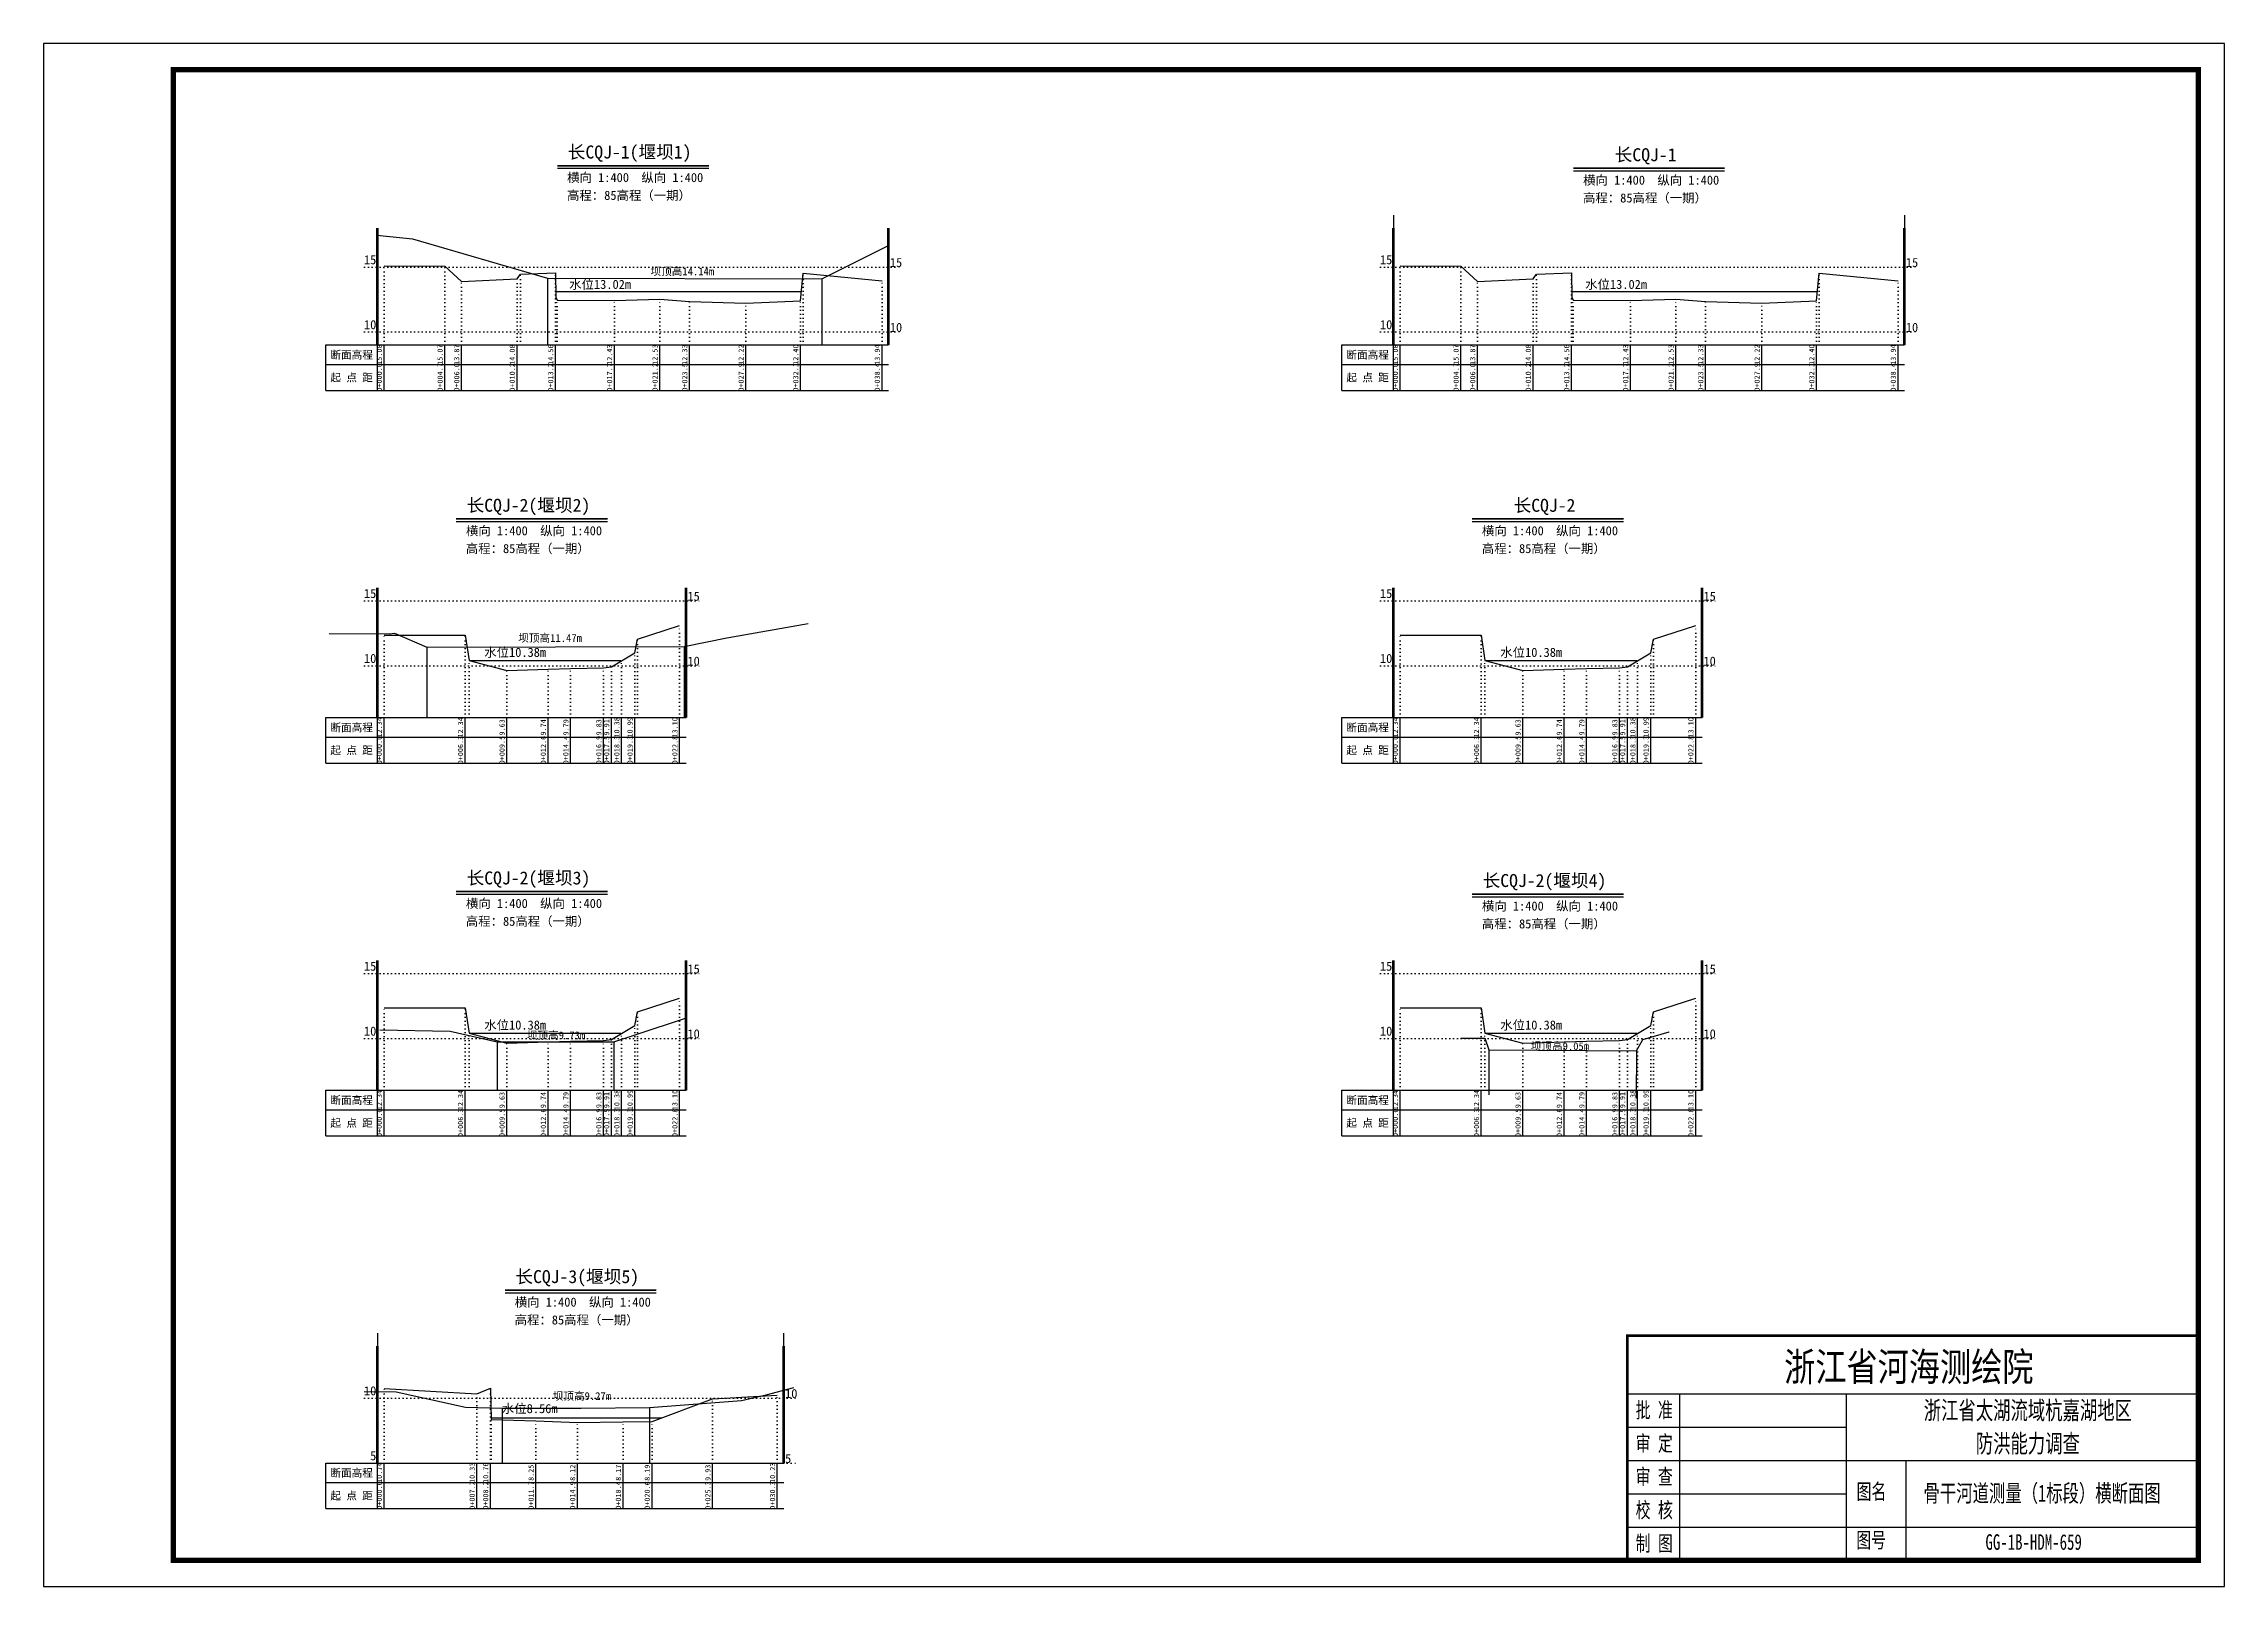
# Model space of a CAD drawing. Header units: millimetres. Extents: x 519117 to 519987, y 3371934 to 3372231.
# Drawn here: x 519116.5 to 519536.5, y 3371934.1 to 3372231.1 of the extents above; entities that cross this region are included whole.
import ezdxf
from ezdxf.enums import TextEntityAlignment as Align

# ---------------------------------------------------------------- set-up
doc = ezdxf.new("R2010")
doc.units = ezdxf.units.MM
doc.header["$LTSCALE"] = 0.4
doc.header["$MEASUREMENT"] = 0
doc.linetypes.add('X4', pattern=[1.6, 0, -1.6])
for name, color, linetype in [('DMX', 1, 'Continuous'), ('TEXT', 7, 'Continuous'), ('zdm1', 5, 'Continuous'), ('ZDMT5', 3, 'Continuous'), ('图框', 7, 'Continuous'), ('堰坝', 7, 'Continuous'), ('断面名称', 5, 'Continuous'), ('比例尺', 3, 'Continuous'), ('水位', 7, 'Continuous')]:
    doc.layers.add(name, color=color, linetype=linetype)
doc.styles.add('HDM', font='仿宋_GB2312.ttf')
doc.styles.add('tk2', font='SimSun.ttf', dxfattribs={"width": 0.8})

msp = doc.modelspace()

# ---------------------------------------------------------------- linework, layer by layer
at = {"lineweight": 100, "const_width": 0.5}
msp.add_lwpolyline([(519531.53, 3371982.35), (519421.53, 3371982.35), (519421.53, 3371939.06), (519531.53, 3371939.06), (519531.53, 3371982.35)], dxfattribs=at)
at = {"layer": 'DMX', "linetype": 'Continuous', "flags": 128}
for points in [[(519182.11, 3372188.26), (519193.81, 3372188.24), (519197.01, 3372185.24), (519207.71, 3372185.76), (519208.36, 3372186.69), (519215.11, 3372186.96), (519215.16, 3372182.24), (519215.43, 3372181.69), (519226.46, 3372181.64), (519235.21, 3372181.89), (519240.93, 3372181.39), (519251.78, 3372181.11), (519262.31, 3372181.56), (519262.83, 3372186.89), (519278.01, 3372185.41)], [(519377.78, 3372188.26), (519389.48, 3372188.24), (519392.68, 3372185.24), (519403.38, 3372185.76), (519404.03, 3372186.69), (519410.78, 3372186.96), (519410.83, 3372182.24), (519411.11, 3372181.69), (519422.13, 3372181.64), (519430.88, 3372181.89), (519436.61, 3372181.39), (519447.46, 3372181.11), (519457.98, 3372181.56), (519458.51, 3372186.89), (519473.68, 3372185.41)], [(519182.11, 3372117.16), (519197.73, 3372117.16), (519198.46, 3372112.31), (519205.73, 3372110.39), (519213.68, 3372110.66), (519218.03, 3372110.79), (519224.38, 3372110.89), (519225.88, 3372111.09), (519227.86, 3372112.26), (519230.38, 3372113.79), (519230.91, 3372116.41), (519239.03, 3372119.06)], [(519377.78, 3372117.16), (519393.41, 3372117.16), (519394.13, 3372112.31), (519401.41, 3372110.39), (519409.36, 3372110.66), (519413.71, 3372110.79), (519420.06, 3372110.89), (519421.56, 3372111.09), (519423.53, 3372112.26), (519426.06, 3372113.79), (519426.58, 3372116.41), (519434.71, 3372119.06)], [(519182.11, 3372045.41), (519197.73, 3372045.41), (519198.46, 3372040.56), (519205.73, 3372038.64), (519213.68, 3372038.91), (519218.03, 3372039.04), (519224.38, 3372039.14), (519225.88, 3372039.34), (519227.86, 3372040.51), (519230.38, 3372042.04), (519230.91, 3372044.66), (519239.03, 3372047.31)], [(519377.78, 3372045.41), (519393.41, 3372045.41), (519394.13, 3372040.56), (519401.41, 3372038.64), (519409.36, 3372038.91), (519413.71, 3372039.04), (519420.06, 3372039.14), (519421.56, 3372039.34), (519423.53, 3372040.51), (519426.06, 3372042.04), (519426.58, 3372044.66), (519434.71, 3372047.31)], [(519182.11, 3371972.16), (519199.98, 3371971.14), (519202.58, 3371972.21), (519202.71, 3371966.21), (519211.33, 3371965.94), (519219.33, 3371965.61), (519228.13, 3371965.74), (519233.71, 3371965.79), (519245.38, 3371970.14), (519257.83, 3371970.89)]]:
    msp.add_lwpolyline(points, dxfattribs=at)
at = {"layer": 'TEXT', "color": 0}
for p, q in [((519421.53, 3371971.15, 0), (519531.53, 3371971.15, 0)), ((519431.62, 3371971.15, 0), (519431.62, 3371945.48, 0)), ((519463.7, 3371971.15, 0), (519463.7, 3371945.48, 0)), ((519421.53, 3371964.73, 0), (519463.7, 3371964.73, 0)), ((519421.53, 3371958.31, 0), (519463.7, 3371958.31, 0)), ((519463.7, 3371958.31, 0), (519531.53, 3371958.31, 0)), ((519475.18, 3371958.31, 0), (519475.18, 3371939.06, 0)), ((519421.53, 3371951.9, 0), (519463.7, 3371951.9, 0)), ((519421.53, 3371945.48, 0), (519531.53, 3371945.48, 0)), ((519431.62, 3371945.48, 0), (519431.62, 3371939.06, 0)), ((519463.7, 3371945.48, 0), (519463.7, 3371939.06, 0))]:
    msp.add_line(p, q, dxfattribs=at)
at = {"layer": 'zdm1', "linetype": 'Continuous'}
for p, q in [((519180.73, 3372173.06), (519180.73, 3372195.56)), ((519180.98, 3372173.06), (519180.98, 3372195.56)), ((519279.13, 3372173.06), (519279.13, 3372195.56)), ((519279.38, 3372173.06), (519279.38, 3372195.56)), ((519376.41, 3372173.06), (519376.41, 3372195.56)), ((519376.66, 3372173.06), (519376.66, 3372195.56)), ((519474.81, 3372173.06), (519474.81, 3372195.56)), ((519475.06, 3372173.06), (519475.06, 3372195.56)), ((519170.86, 3372173.06), (519182.11, 3372173.06)), ((519170.86, 3372164.31), (519170.86, 3372173.06)), ((519180.86, 3372164.31), (519180.86, 3372173.06)), ((519182.11, 3372173.06), (519279.26, 3372173.06)), ((519366.53, 3372173.06), (519377.78, 3372173.06)), ((519366.53, 3372164.31), (519366.53, 3372173.06)), ((519376.53, 3372164.31), (519376.53, 3372173.06)), ((519377.78, 3372173.06), (519474.93, 3372173.06)), ((519170.86, 3372169.31), (519279.26, 3372169.31)), ((519366.53, 3372169.31), (519474.93, 3372169.31)), ((519170.86, 3372164.31), (519279.26, 3372164.31)), ((519366.53, 3372164.31), (519474.93, 3372164.31)), ((519180.73, 3372101.31), (519180.73, 3372126.31)), ((519180.98, 3372101.31), (519180.98, 3372126.31)), ((519240.16, 3372101.31), (519240.16, 3372126.31)), ((519240.41, 3372101.31), (519240.41, 3372126.31)), ((519376.41, 3372101.31), (519376.41, 3372126.31)), ((519376.66, 3372101.31), (519376.66, 3372126.31)), ((519435.83, 3372101.31), (519435.83, 3372126.31)), ((519436.08, 3372101.31), (519436.08, 3372126.31)), ((519170.86, 3372101.31), (519182.11, 3372101.31)), ((519170.86, 3372092.56), (519170.86, 3372101.31)), ((519180.86, 3372092.56), (519180.86, 3372101.31)), ((519182.11, 3372101.31), (519240.28, 3372101.31)), ((519366.53, 3372101.31), (519377.78, 3372101.31)), ((519366.53, 3372092.56), (519366.53, 3372101.31)), ((519376.53, 3372092.56), (519376.53, 3372101.31)), ((519377.78, 3372101.31), (519435.96, 3372101.31)), ((519170.86, 3372097.56), (519240.28, 3372097.56)), ((519366.53, 3372097.56), (519435.96, 3372097.56)), ((519170.86, 3372092.56), (519240.28, 3372092.56)), ((519366.53, 3372092.56), (519435.96, 3372092.56)), ((519180.73, 3372029.56), (519180.73, 3372054.56)), ((519180.98, 3372029.56), (519180.98, 3372054.56)), ((519240.16, 3372029.56), (519240.16, 3372054.56)), ((519240.41, 3372029.56), (519240.41, 3372054.56)), ((519376.41, 3372029.56), (519376.41, 3372054.56)), ((519376.66, 3372029.56), (519376.66, 3372054.56)), ((519435.83, 3372029.56), (519435.83, 3372054.56)), ((519436.08, 3372029.56), (519436.08, 3372054.56)), ((519170.86, 3372029.56), (519182.11, 3372029.56)), ((519170.86, 3372020.81), (519170.86, 3372029.56)), ((519180.86, 3372020.81), (519180.86, 3372029.56)), ((519182.11, 3372029.56), (519240.28, 3372029.56)), ((519366.53, 3372029.56), (519377.78, 3372029.56)), ((519366.53, 3372020.81), (519366.53, 3372029.56)), ((519376.53, 3372020.81), (519376.53, 3372029.56)), ((519377.78, 3372029.56), (519435.96, 3372029.56)), ((519170.86, 3372025.81), (519240.28, 3372025.81)), ((519366.53, 3372025.81), (519435.96, 3372025.81)), ((519170.86, 3372020.81), (519240.28, 3372020.81)), ((519366.53, 3372020.81), (519435.96, 3372020.81)), ((519180.73, 3371957.81), (519180.73, 3371980.31)), ((519180.98, 3371957.81), (519180.98, 3371980.31)), ((519258.96, 3371957.81), (519258.96, 3371980.31)), ((519259.21, 3371957.81), (519259.21, 3371980.31)), ((519170.86, 3371957.81), (519182.11, 3371957.81)), ((519170.86, 3371949.06), (519170.86, 3371957.81)), ((519180.86, 3371949.06), (519180.86, 3371957.81)), ((519182.11, 3371957.81), (519259.08, 3371957.81)), ((519170.86, 3371954.06), (519259.08, 3371954.06)), ((519170.86, 3371949.06), (519259.08, 3371949.06))]:
    msp.add_line(p, q, dxfattribs=at)
at = {"layer": 'zdm1', "linetype": 'X4'}
for p, q in [((519178.36, 3372188.06), (519281.76, 3372188.06)), ((519374.03, 3372188.06), (519477.43, 3372188.06)), ((519178.36, 3372175.56), (519281.76, 3372175.56)), ((519374.03, 3372175.56), (519477.43, 3372175.56)), ((519178.36, 3372123.81), (519242.78, 3372123.81)), ((519374.03, 3372123.81), (519438.46, 3372123.81)), ((519178.36, 3372111.31), (519242.78, 3372111.31)), ((519374.03, 3372111.31), (519438.46, 3372111.31)), ((519178.36, 3372052.06), (519242.78, 3372052.06)), ((519374.03, 3372052.06), (519438.46, 3372052.06)), ((519178.36, 3372039.56), (519242.78, 3372039.56)), ((519374.03, 3372039.56), (519438.46, 3372039.56)), ((519178.36, 3371970.31), (519261.58, 3371970.31)), ((519178.36, 3371957.81), (519261.58, 3371957.81))]:
    msp.add_line(p, q, dxfattribs=at)
at = {"layer": 'zdm1', "linetype": 'Continuous', "flags": 128}
for points in [[(519376.53, 3372195.56, 0.25, 0.25, 0), (519376.53, 3372198.06, 0.25, 0.25, 0)], [(519474.93, 3372195.56, 0.25, 0.25, 0), (519474.93, 3372198.06, 0.25, 0.25, 0)], [(519180.86, 3372190.56, 0.25, 0.25, 0), (519180.86, 3372193.06, 0.25, 0.25, 0)], [(519279.26, 3372190.56, 0.25, 0.25, 0), (519279.26, 3372193.06, 0.25, 0.25, 0)], [(519376.53, 3372190.56, 0.25, 0.25, 0), (519376.53, 3372193.06, 0.25, 0.25, 0)], [(519474.93, 3372190.56, 0.25, 0.25, 0), (519474.93, 3372193.06, 0.25, 0.25, 0)], [(519180.86, 3372185.56, 0.25, 0.25, 0), (519180.86, 3372188.06, 0.25, 0.25, 0)], [(519279.26, 3372185.56, 0.25, 0.25, 0), (519279.26, 3372188.06, 0.25, 0.25, 0)], [(519376.53, 3372185.56, 0.25, 0.25, 0), (519376.53, 3372188.06, 0.25, 0.25, 0)], [(519474.93, 3372185.56, 0.25, 0.25, 0), (519474.93, 3372188.06, 0.25, 0.25, 0)], [(519180.86, 3372180.56, 0.25, 0.25, 0), (519180.86, 3372183.06, 0.25, 0.25, 0)], [(519279.26, 3372180.56, 0.25, 0.25, 0), (519279.26, 3372183.06, 0.25, 0.25, 0)], [(519376.53, 3372180.56, 0.25, 0.25, 0), (519376.53, 3372183.06, 0.25, 0.25, 0)], [(519474.93, 3372180.56, 0.25, 0.25, 0), (519474.93, 3372183.06, 0.25, 0.25, 0)], [(519180.86, 3372175.56, 0.25, 0.25, 0), (519180.86, 3372178.06, 0.25, 0.25, 0)], [(519279.26, 3372175.56, 0.25, 0.25, 0), (519279.26, 3372178.06, 0.25, 0.25, 0)], [(519376.53, 3372175.56, 0.25, 0.25, 0), (519376.53, 3372178.06, 0.25, 0.25, 0)], [(519474.93, 3372175.56, 0.25, 0.25, 0), (519474.93, 3372178.06, 0.25, 0.25, 0)], [(519180.86, 3372123.81, 0.25, 0.25, 0), (519180.86, 3372126.31, 0.25, 0.25, 0)], [(519240.28, 3372123.81, 0.25, 0.25, 0), (519240.28, 3372126.31, 0.25, 0.25, 0)], [(519376.53, 3372123.81, 0.25, 0.25, 0), (519376.53, 3372126.31, 0.25, 0.25, 0)], [(519435.96, 3372123.81, 0.25, 0.25, 0), (519435.96, 3372126.31, 0.25, 0.25, 0)], [(519180.86, 3372118.81, 0.25, 0.25, 0), (519180.86, 3372121.31, 0.25, 0.25, 0)], [(519240.28, 3372118.81, 0.25, 0.25, 0), (519240.28, 3372121.31, 0.25, 0.25, 0)], [(519376.53, 3372118.81, 0.25, 0.25, 0), (519376.53, 3372121.31, 0.25, 0.25, 0)], [(519435.96, 3372118.81, 0.25, 0.25, 0), (519435.96, 3372121.31, 0.25, 0.25, 0)], [(519180.86, 3372113.81, 0.25, 0.25, 0), (519180.86, 3372116.31, 0.25, 0.25, 0)], [(519240.28, 3372113.81, 0.25, 0.25, 0), (519240.28, 3372116.31, 0.25, 0.25, 0)], [(519376.53, 3372113.81, 0.25, 0.25, 0), (519376.53, 3372116.31, 0.25, 0.25, 0)], [(519435.96, 3372113.81, 0.25, 0.25, 0), (519435.96, 3372116.31, 0.25, 0.25, 0)], [(519180.86, 3372108.81, 0.25, 0.25, 0), (519180.86, 3372111.31, 0.25, 0.25, 0)], [(519240.28, 3372108.81, 0.25, 0.25, 0), (519240.28, 3372111.31, 0.25, 0.25, 0)], [(519376.53, 3372108.81, 0.25, 0.25, 0), (519376.53, 3372111.31, 0.25, 0.25, 0)], [(519435.96, 3372108.81, 0.25, 0.25, 0), (519435.96, 3372111.31, 0.25, 0.25, 0)], [(519180.86, 3372103.81, 0.25, 0.25, 0), (519180.86, 3372106.31, 0.25, 0.25, 0)], [(519240.28, 3372103.81, 0.25, 0.25, 0), (519240.28, 3372106.31, 0.25, 0.25, 0)], [(519376.53, 3372103.81, 0.25, 0.25, 0), (519376.53, 3372106.31, 0.25, 0.25, 0)], [(519435.96, 3372103.81, 0.25, 0.25, 0), (519435.96, 3372106.31, 0.25, 0.25, 0)], [(519180.86, 3372052.06, 0.25, 0.25, 0), (519180.86, 3372054.56, 0.25, 0.25, 0)], [(519240.28, 3372052.06, 0.25, 0.25, 0), (519240.28, 3372054.56, 0.25, 0.25, 0)], [(519376.53, 3372052.06, 0.25, 0.25, 0), (519376.53, 3372054.56, 0.25, 0.25, 0)], [(519435.96, 3372052.06, 0.25, 0.25, 0), (519435.96, 3372054.56, 0.25, 0.25, 0)], [(519180.86, 3372047.06, 0.25, 0.25, 0), (519180.86, 3372049.56, 0.25, 0.25, 0)], [(519240.28, 3372047.06, 0.25, 0.25, 0), (519240.28, 3372049.56, 0.25, 0.25, 0)], [(519376.53, 3372047.06, 0.25, 0.25, 0), (519376.53, 3372049.56, 0.25, 0.25, 0)], [(519435.96, 3372047.06, 0.25, 0.25, 0), (519435.96, 3372049.56, 0.25, 0.25, 0)], [(519180.86, 3372042.06, 0.25, 0.25, 0), (519180.86, 3372044.56, 0.25, 0.25, 0)], [(519240.28, 3372042.06, 0.25, 0.25, 0), (519240.28, 3372044.56, 0.25, 0.25, 0)], [(519376.53, 3372042.06, 0.25, 0.25, 0), (519376.53, 3372044.56, 0.25, 0.25, 0)], [(519435.96, 3372042.06, 0.25, 0.25, 0), (519435.96, 3372044.56, 0.25, 0.25, 0)], [(519180.86, 3372037.06, 0.25, 0.25, 0), (519180.86, 3372039.56, 0.25, 0.25, 0)], [(519240.28, 3372037.06, 0.25, 0.25, 0), (519240.28, 3372039.56, 0.25, 0.25, 0)], [(519376.53, 3372037.06, 0.25, 0.25, 0), (519376.53, 3372039.56, 0.25, 0.25, 0)], [(519435.96, 3372037.06, 0.25, 0.25, 0), (519435.96, 3372039.56, 0.25, 0.25, 0)], [(519180.86, 3372032.06, 0.25, 0.25, 0), (519180.86, 3372034.56, 0.25, 0.25, 0)], [(519240.28, 3372032.06, 0.25, 0.25, 0), (519240.28, 3372034.56, 0.25, 0.25, 0)], [(519376.53, 3372032.06, 0.25, 0.25, 0), (519376.53, 3372034.56, 0.25, 0.25, 0)], [(519435.96, 3372032.06, 0.25, 0.25, 0), (519435.96, 3372034.56, 0.25, 0.25, 0)], [(519180.86, 3371980.31, 0.25, 0.25, 0), (519180.86, 3371982.81, 0.25, 0.25, 0)], [(519259.08, 3371980.31, 0.25, 0.25, 0), (519259.08, 3371982.81, 0.25, 0.25, 0)], [(519180.86, 3371975.31, 0.25, 0.25, 0), (519180.86, 3371977.81, 0.25, 0.25, 0)], [(519259.08, 3371975.31, 0.25, 0.25, 0), (519259.08, 3371977.81, 0.25, 0.25, 0)], [(519180.86, 3371970.31, 0.25, 0.25, 0), (519180.86, 3371972.81, 0.25, 0.25, 0)], [(519259.08, 3371970.31, 0.25, 0.25, 0), (519259.08, 3371972.81, 0.25, 0.25, 0)], [(519180.86, 3371965.31, 0.25, 0.25, 0), (519180.86, 3371967.81, 0.25, 0.25, 0)], [(519259.08, 3371965.31, 0.25, 0.25, 0), (519259.08, 3371967.81, 0.25, 0.25, 0)], [(519180.86, 3371960.31, 0.25, 0.25, 0), (519180.86, 3371962.81, 0.25, 0.25, 0)], [(519259.08, 3371960.31, 0.25, 0.25, 0), (519259.08, 3371962.81, 0.25, 0.25, 0)]]:
    msp.add_lwpolyline(points, format="xyseb", dxfattribs=at)
at = {"layer": 'ZDMT5', "linetype": 'X4'}
for p, q in [((519182.11, 3372173.06), (519182.11, 3372188.26)), ((519193.81, 3372173.06), (519193.81, 3372188.24)), ((519197.01, 3372173.06), (519197.01, 3372185.24)), ((519207.71, 3372173.06), (519207.71, 3372185.76)), ((519208.36, 3372173.06), (519208.36, 3372186.69)), ((519215.11, 3372173.06), (519215.11, 3372186.96)), ((519262.83, 3372173.06), (519262.83, 3372186.89)), ((519278.01, 3372173.06), (519278.01, 3372185.41)), ((519377.78, 3372173.06), (519377.78, 3372188.26)), ((519389.48, 3372173.06), (519389.48, 3372188.24)), ((519392.68, 3372173.06), (519392.68, 3372185.24)), ((519403.38, 3372173.06), (519403.38, 3372185.76)), ((519404.03, 3372173.06), (519404.03, 3372186.69)), ((519410.78, 3372173.06), (519410.78, 3372186.96)), ((519458.51, 3372173.06), (519458.51, 3372186.89)), ((519473.68, 3372173.06), (519473.68, 3372185.41)), ((519215.16, 3372173.06), (519215.16, 3372182.24)), ((519215.43, 3372173.06), (519215.43, 3372181.69)), ((519226.46, 3372173.06), (519226.46, 3372181.64)), ((519235.21, 3372173.06), (519235.21, 3372181.89)), ((519240.93, 3372173.06), (519240.93, 3372181.39)), ((519251.78, 3372173.06), (519251.78, 3372181.11)), ((519262.31, 3372173.06), (519262.31, 3372181.56)), ((519410.83, 3372173.06), (519410.83, 3372182.24)), ((519411.11, 3372173.06), (519411.11, 3372181.69)), ((519422.13, 3372173.06), (519422.13, 3372181.64)), ((519430.88, 3372173.06), (519430.88, 3372181.89)), ((519436.61, 3372173.06), (519436.61, 3372181.39)), ((519447.46, 3372173.06), (519447.46, 3372181.11)), ((519457.98, 3372173.06), (519457.98, 3372181.56)), ((519182.11, 3372101.31), (519182.11, 3372117.16)), ((519197.73, 3372101.31), (519197.73, 3372117.16)), ((519239.03, 3372101.31), (519239.03, 3372119.06)), ((519377.78, 3372101.31), (519377.78, 3372117.16)), ((519393.41, 3372101.31), (519393.41, 3372117.16)), ((519434.71, 3372101.31), (519434.71, 3372119.06)), ((519230.38, 3372101.31), (519230.38, 3372113.79)), ((519230.91, 3372101.31), (519230.91, 3372116.41)), ((519426.06, 3372101.31), (519426.06, 3372113.79)), ((519426.58, 3372101.31), (519426.58, 3372116.41)), ((519198.46, 3372101.31), (519198.46, 3372112.31)), ((519205.73, 3372101.31), (519205.73, 3372110.39)), ((519213.68, 3372101.31), (519213.68, 3372110.66)), ((519218.03, 3372101.31), (519218.03, 3372110.79)), ((519224.38, 3372101.31), (519224.38, 3372110.89)), ((519225.88, 3372101.31), (519225.88, 3372111.09)), ((519227.86, 3372101.31), (519227.86, 3372112.26)), ((519394.13, 3372101.31), (519394.13, 3372112.31)), ((519401.41, 3372101.31), (519401.41, 3372110.39)), ((519409.36, 3372101.31), (519409.36, 3372110.66)), ((519413.71, 3372101.31), (519413.71, 3372110.79)), ((519420.06, 3372101.31), (519420.06, 3372110.89)), ((519421.56, 3372101.31), (519421.56, 3372111.09)), ((519423.53, 3372101.31), (519423.53, 3372112.26)), ((519239.03, 3372029.56), (519239.03, 3372047.31)), ((519434.71, 3372029.56), (519434.71, 3372047.31)), ((519182.11, 3372029.56), (519182.11, 3372045.41)), ((519197.73, 3372029.56), (519197.73, 3372045.41)), ((519230.38, 3372029.56), (519230.38, 3372042.04)), ((519230.91, 3372029.56), (519230.91, 3372044.66)), ((519377.78, 3372029.56), (519377.78, 3372045.41)), ((519393.41, 3372029.56), (519393.41, 3372045.41)), ((519426.06, 3372029.56), (519426.06, 3372042.04)), ((519426.58, 3372029.56), (519426.58, 3372044.66)), ((519198.46, 3372029.56), (519198.46, 3372040.56)), ((519205.73, 3372029.56), (519205.73, 3372038.64)), ((519213.68, 3372029.56), (519213.68, 3372038.91)), ((519218.03, 3372029.56), (519218.03, 3372039.04)), ((519224.38, 3372029.56), (519224.38, 3372039.14)), ((519225.88, 3372029.56), (519225.88, 3372039.34)), ((519227.86, 3372029.56), (519227.86, 3372040.51)), ((519394.13, 3372029.56), (519394.13, 3372040.56)), ((519401.41, 3372029.56), (519401.41, 3372038.64)), ((519409.36, 3372029.56), (519409.36, 3372038.91)), ((519413.71, 3372029.56), (519413.71, 3372039.04)), ((519420.06, 3372029.56), (519420.06, 3372039.14)), ((519421.56, 3372029.56), (519421.56, 3372039.34)), ((519423.53, 3372029.56), (519423.53, 3372040.51)), ((519182.11, 3371957.81), (519182.11, 3371972.16)), ((519199.98, 3371957.81), (519199.98, 3371971.14)), ((519202.58, 3371957.81), (519202.58, 3371972.21)), ((519245.38, 3371957.81), (519245.38, 3371970.14)), ((519257.83, 3371957.81), (519257.83, 3371970.89)), ((519202.71, 3371957.81), (519202.71, 3371966.21)), ((519211.33, 3371957.81), (519211.33, 3371965.94)), ((519219.33, 3371957.81), (519219.33, 3371965.61)), ((519228.13, 3371957.81), (519228.13, 3371965.74)), ((519233.71, 3371957.81), (519233.71, 3371965.79))]:
    msp.add_line(p, q, dxfattribs=at)
at = {"layer": 'ZDMT5', "linetype": 'Continuous'}
for p, q in [((519182.11, 3372164.31), (519182.11, 3372173.06)), ((519193.81, 3372164.31), (519193.81, 3372173.06)), ((519197.01, 3372164.31), (519197.01, 3372173.06)), ((519207.71, 3372164.31), (519207.71, 3372173.06)), ((519215.11, 3372164.31), (519215.11, 3372173.06)), ((519226.46, 3372164.31), (519226.46, 3372173.06)), ((519235.21, 3372164.31), (519235.21, 3372173.06)), ((519240.93, 3372164.31), (519240.93, 3372173.06)), ((519251.78, 3372164.31), (519251.78, 3372173.06)), ((519262.31, 3372164.31), (519262.31, 3372173.06)), ((519278.01, 3372164.31), (519278.01, 3372173.06)), ((519377.78, 3372164.31), (519377.78, 3372173.06)), ((519389.48, 3372164.31), (519389.48, 3372173.06)), ((519392.68, 3372164.31), (519392.68, 3372173.06)), ((519403.38, 3372164.31), (519403.38, 3372173.06)), ((519410.78, 3372164.31), (519410.78, 3372173.06)), ((519422.13, 3372164.31), (519422.13, 3372173.06)), ((519430.88, 3372164.31), (519430.88, 3372173.06)), ((519436.61, 3372164.31), (519436.61, 3372173.06)), ((519447.46, 3372164.31), (519447.46, 3372173.06)), ((519457.98, 3372164.31), (519457.98, 3372173.06)), ((519473.68, 3372164.31), (519473.68, 3372173.06)), ((519182.11, 3372092.56), (519182.11, 3372101.31)), ((519197.73, 3372092.56), (519197.73, 3372101.31)), ((519205.73, 3372092.56), (519205.73, 3372101.31)), ((519213.68, 3372092.56), (519213.68, 3372101.31)), ((519218.03, 3372092.56), (519218.03, 3372101.31)), ((519224.38, 3372092.56), (519224.38, 3372101.31)), ((519225.88, 3372092.56), (519225.88, 3372101.31)), ((519227.86, 3372092.56), (519227.86, 3372101.31)), ((519230.38, 3372092.56), (519230.38, 3372101.31)), ((519239.03, 3372092.56), (519239.03, 3372101.31)), ((519377.78, 3372092.56), (519377.78, 3372101.31)), ((519393.41, 3372092.56), (519393.41, 3372101.31)), ((519401.41, 3372092.56), (519401.41, 3372101.31)), ((519409.36, 3372092.56), (519409.36, 3372101.31)), ((519413.71, 3372092.56), (519413.71, 3372101.31)), ((519420.06, 3372092.56), (519420.06, 3372101.31)), ((519421.56, 3372092.56), (519421.56, 3372101.31)), ((519423.53, 3372092.56), (519423.53, 3372101.31)), ((519426.06, 3372092.56), (519426.06, 3372101.31)), ((519434.71, 3372092.56), (519434.71, 3372101.31)), ((519182.11, 3372020.81), (519182.11, 3372029.56)), ((519197.73, 3372020.81), (519197.73, 3372029.56)), ((519205.73, 3372020.81), (519205.73, 3372029.56)), ((519213.68, 3372020.81), (519213.68, 3372029.56)), ((519218.03, 3372020.81), (519218.03, 3372029.56)), ((519224.38, 3372020.81), (519224.38, 3372029.56)), ((519225.88, 3372020.81), (519225.88, 3372029.56)), ((519227.86, 3372020.81), (519227.86, 3372029.56)), ((519230.38, 3372020.81), (519230.38, 3372029.56)), ((519239.03, 3372020.81), (519239.03, 3372029.56)), ((519377.78, 3372020.81), (519377.78, 3372029.56)), ((519393.41, 3372020.81), (519393.41, 3372029.56)), ((519401.41, 3372020.81), (519401.41, 3372029.56)), ((519409.36, 3372020.81), (519409.36, 3372029.56)), ((519413.71, 3372020.81), (519413.71, 3372029.56)), ((519420.06, 3372020.81), (519420.06, 3372029.56)), ((519421.56, 3372020.81), (519421.56, 3372029.56)), ((519423.53, 3372020.81), (519423.53, 3372029.56)), ((519426.06, 3372020.81), (519426.06, 3372029.56)), ((519434.71, 3372020.81), (519434.71, 3372029.56)), ((519182.11, 3371949.06), (519182.11, 3371957.81)), ((519199.98, 3371949.06), (519199.98, 3371957.81)), ((519202.58, 3371949.06), (519202.58, 3371957.81)), ((519211.33, 3371949.06), (519211.33, 3371957.81)), ((519219.33, 3371949.06), (519219.33, 3371957.81)), ((519228.13, 3371949.06), (519228.13, 3371957.81)), ((519233.71, 3371949.06), (519233.71, 3371957.81)), ((519245.38, 3371949.06), (519245.38, 3371957.81)), ((519257.83, 3371949.06), (519257.83, 3371957.81))]:
    msp.add_line(p, q, dxfattribs=at)
at = {"layer": '图框', "flags": 128}
msp.add_lwpolyline([(519116.53, 3371934.06), (519536.53, 3371934.06), (519536.53, 3372231.06), (519116.53, 3372231.06)], close=True, dxfattribs=at)
at = {"layer": '图框', "const_width": 1, "flags": 128}
msp.add_lwpolyline([(519141.53, 3371939.06), (519531.53, 3371939.06), (519531.53, 3372226.06), (519141.53, 3372226.06)], close=True, dxfattribs=at)
at = {"layer": '堰坝', "linetype": 'Continuous', "flags": 128}
for points in [[(519180.73, 3372194.17), (519187.55, 3372193.51), (519213.56, 3372185.89), (519266.39, 3372185.79), (519279.13, 3372192.16)], [(519213.56, 3372185.89), (519213.56, 3372173.06)], [(519266.39, 3372185.79), (519266.39, 3372173.06)], [(519171.53, 3372117.53), (519183.15, 3372117.46), (519184.1, 3372117.56), (519190.33, 3372114.89), (519239.91, 3372114.99), (519248.12, 3372116.64), (519263.77, 3372119.42), (519263.77, 3372119.42)], [(519190.33, 3372114.89), (519190.33, 3372101.31)], [(519239.91, 3372114.99), (519239.91, 3372101.31)], [(519181.28, 3372041.18), (519194.86, 3372040.96), (519203.88, 3372038.89), (519226.37, 3372038.89), (519230.67, 3372040.31), (519240.16, 3372043.46)], [(519203.88, 3372038.89), (519203.88, 3372029.56)], [(519226.37, 3372038.89), (519226.37, 3372029.56)], [(519389.48, 3372039.58), (519394.09, 3372039.61), (519394.9, 3372037.36), (519423.3, 3372037.18), (519424.54, 3372039.33), (519429.63, 3372040.81), (519429.63, 3372040.81), (519429.63, 3372040.81)], [(519394.9, 3372037.36), (519394.9, 3372028.69)], [(519423.3, 3372037.18), (519423.25, 3372028)], [(519178.27, 3371971.61), (519184.46, 3371971.51), (519197.8, 3371968.56), (519204.85, 3371968.39), (519220.08, 3371968.39), (519233.25, 3371968.49), (519250.96, 3371969.86), (519255.67, 3371970.91), (519261.03, 3371972.34)], [(519204.85, 3371968.39), (519204.85, 3371957.81)], [(519233.25, 3371968.49), (519233.25, 3371957.81)]]:
    msp.add_lwpolyline(points, dxfattribs=at)
at = {"layer": '比例尺', "color": 3, "linetype": 'Continuous', "lineweight": 40}
for p, q in [((519215.5, 3372207.56), (519244.62, 3372207.56)), ((519411.17, 3372207.06), (519440.29, 3372207.06)), ((519196.01, 3372139.56), (519225.13, 3372139.56)), ((519391.68, 3372139.56), (519420.81, 3372139.56)), ((519196.01, 3372067.81), (519225.13, 3372067.81)), ((519391.68, 3372067.31), (519420.81, 3372067.31)), ((519205.41, 3371991.06), (519234.53, 3371991.06))]:
    msp.add_line(p, q, dxfattribs=at)
at = {"layer": '比例尺', "color": 3, "linetype": 'Continuous'}
for p, q in [((519215.5, 3372207.06), (519244.62, 3372207.06)), ((519411.17, 3372206.56), (519440.29, 3372206.56)), ((519196.01, 3372139.06), (519225.13, 3372139.06)), ((519391.68, 3372139.06), (519420.81, 3372139.06)), ((519196.01, 3372067.31), (519225.13, 3372067.31)), ((519391.68, 3372066.81), (519420.81, 3372066.81)), ((519205.41, 3371990.56), (519234.53, 3371990.56))]:
    msp.add_line(p, q, dxfattribs=at)
at = {"layer": '水位', "color": 6, "linetype": 'Continuous', "flags": 128}
for points in [[(519262.47, 3372183.25), (519215.11, 3372183.25)], [(519458.15, 3372183.25), (519410.78, 3372183.25)], [(519227.73, 3372112.27), (519198.61, 3372112.27)], [(519423.41, 3372112.27), (519394.28, 3372112.27)], [(519227.73, 3372040.52), (519198.61, 3372040.52)], [(519423.41, 3372040.52), (519394.28, 3372040.52)], [(519202.7, 3371966.49), (519235.59, 3371966.49)]]:
    msp.add_lwpolyline(points, dxfattribs=at)

# ---------------------------------------------------------------- texts
at = {"layer": 'TEXT', "color": 7, "ltscale": 8, "style": 'tk2'}
for tag, p, s, height, width in [('浙江省河海测绘院', (519451.75, 3371973.58, 0), '（单位名称）', 5.5, 0.8), ('批 准', (519423.15, 3371966.52, 0), '批准', 3, 0.7), ('审 定', (519423.15, 3371960.1, 0), '审定', 3, 0.7), ('审 查', (519423.15, 3371953.68, 0), '审 查', 3, 0.7), ('图名', (519465.69, 3371950.81, 0), '审查', 3, 0.7), ('校 核', (519423.15, 3371947.27, 0), '校 核', 3, 0.7), ('制 图', (519423.15, 3371940.85, 0), '制 图', 3, 0.7), ('图号', (519465.64, 3371941.48, 0), '图号', 3, 0.7)]:
    msp.add_attdef(tag, p, s, height=height, dxfattribs=dict(at, width=width))
at = {"layer": 'TEXT', "color": 0, "style": 'tk2', "width": 0.7}
for tag, text, height, p in [('浙江省太湖流域杭嘉湖地区', '浙江省太湖流域杭嘉湖地区', 3.5, (519498.68, 3371967.96, -206.67)), ('防洪能力调查', '防洪能力调查', 3.5, (519498.68, 3371961.57, -206.67)), ('骨干河道测量（1标段）横断面图', '骨干河道测量（1标段）横断面图', 3.3, (519501.43, 3371952, -206.67)), ('GG-1B-HDM-659', 'GG-1B-HDM-001', 3, (519499.8, 3371942.6, -206.67))]:
    msp.add_attdef(tag, text=text, height=height, dxfattribs=at).set_placement(p, align=Align.MIDDLE_CENTER)
at = {"layer": 'zdm1', "linetype": 'Continuous', "style": 'HDM'}
for s, p in [('15', (519180.61, 3372188.06)), ('15', (519376.28, 3372188.06)), ('10', (519180.61, 3372175.56)), ('10', (519376.28, 3372175.56)), ('15', (519180.61, 3372123.81)), ('15', (519376.28, 3372123.81)), ('10', (519180.61, 3372111.31)), ('10', (519376.28, 3372111.31)), ('15', (519180.61, 3372052.06)), ('15', (519376.28, 3372052.06)), ('10', (519180.61, 3372039.56)), ('10', (519376.28, 3372039.56)), ('10', (519180.61, 3371970.31)), ('5', (519180.61, 3371957.81))]:
    msp.add_text(s, height=1.75, dxfattribs=at).set_placement(p, align=Align.BOTTOM_RIGHT)
for s, p in [('15', (519279.51, 3372188.06)), ('15', (519475.18, 3372188.06)), ('10', (519279.51, 3372175.56)), ('10', (519475.18, 3372175.56)), ('15', (519240.53, 3372123.81)), ('15', (519436.21, 3372123.81)), ('10', (519240.53, 3372111.31)), ('10', (519436.21, 3372111.31)), ('15', (519240.53, 3372052.06)), ('15', (519436.21, 3372052.06)), ('10', (519240.53, 3372039.56)), ('10', (519436.21, 3372039.56)), ('10', (519259.33, 3371970.31)), ('5', (519259.33, 3371957.81))]:
    msp.add_text(s, height=1.75, dxfattribs=at).set_placement(p)
for s, p in [('断面高程', (519175.86, 3372171.19)), ('断面高程', (519371.53, 3372171.19)), ('起 点 距', (519175.86, 3372166.81)), ('起 点 距', (519371.53, 3372166.81)), ('断面高程', (519175.86, 3372099.44)), ('断面高程', (519371.53, 3372099.44)), ('起 点 距', (519175.86, 3372095.06)), ('起 点 距', (519371.53, 3372095.06)), ('断面高程', (519175.86, 3372027.69)), ('断面高程', (519371.53, 3372027.69)), ('起 点 距', (519175.86, 3372023.31)), ('起 点 距', (519371.53, 3372023.31)), ('断面高程', (519175.86, 3371955.94)), ('起 点 距', (519175.86, 3371951.56))]:
    msp.add_text(s, height=1.5, dxfattribs=at).set_placement(p, align=Align.MIDDLE)
at = {"layer": 'ZDMT5', "linetype": 'Continuous', "style": 'HDM'}
for s, p in [('15.08', (519181.98, 3372171.19)), ('15.07', (519193.68, 3372171.19)), ('13.87', (519196.88, 3372171.19)), ('14.08', (519207.58, 3372171.19)), ('14.56', (519214.98, 3372171.19)), ('12.43', (519226.33, 3372171.19)), ('12.53', (519235.08, 3372171.19)), ('12.33', (519240.81, 3372171.19)), ('12.22', (519251.66, 3372171.19)), ('12.40', (519262.18, 3372171.19)), ('13.94', (519277.88, 3372171.19)), ('15.08', (519377.66, 3372171.19)), ('15.07', (519389.36, 3372171.19)), ('13.87', (519392.56, 3372171.19)), ('14.08', (519403.26, 3372171.19)), ('14.56', (519410.66, 3372171.19)), ('12.43', (519422.01, 3372171.19)), ('12.53', (519430.76, 3372171.19)), ('12.33', (519436.48, 3372171.19)), ('12.22', (519447.33, 3372171.19)), ('12.40', (519457.86, 3372171.19)), ('13.94', (519473.56, 3372171.19)), ('0+000.0', (519181.98, 3372166.81)), ('0+004.7', (519193.68, 3372166.81)), ('0+006.0', (519196.88, 3372166.81)), ('0+010.2', (519207.58, 3372166.81)), ('0+013.2', (519214.98, 3372166.81)), ('0+017.7', (519226.33, 3372166.81)), ('0+021.2', (519235.08, 3372166.81)), ('0+023.5', (519240.81, 3372166.81)), ('0+027.9', (519251.66, 3372166.81)), ('0+032.1', (519262.18, 3372166.81)), ('0+038.4', (519277.88, 3372166.81)), ('0+000.0', (519377.66, 3372166.81)), ('0+004.7', (519389.36, 3372166.81)), ('0+006.0', (519392.56, 3372166.81)), ('0+010.2', (519403.26, 3372166.81)), ('0+013.2', (519410.66, 3372166.81)), ('0+017.7', (519422.01, 3372166.81)), ('0+021.2', (519430.76, 3372166.81)), ('0+023.5', (519436.48, 3372166.81)), ('0+027.9', (519447.33, 3372166.81)), ('0+032.1', (519457.86, 3372166.81)), ('0+038.4', (519473.56, 3372166.81)), ('12.34', (519181.98, 3372099.44)), ('12.34', (519197.61, 3372099.44)), ('9.63', (519205.61, 3372099.44)), ('9.74', (519213.56, 3372099.44)), ('9.79', (519217.91, 3372099.44)), ('9.83', (519224.26, 3372099.44)), ('9.91', (519225.76, 3372099.44)), ('10.38', (519227.73, 3372099.44)), ('10.99', (519230.26, 3372099.44)), ('13.10', (519238.91, 3372099.44)), ('12.34', (519377.66, 3372099.44)), ('12.34', (519393.28, 3372099.44)), ('9.63', (519401.28, 3372099.44)), ('9.74', (519409.23, 3372099.44)), ('9.79', (519413.58, 3372099.44)), ('9.83', (519419.93, 3372099.44)), ('9.91', (519421.43, 3372099.44)), ('10.38', (519423.41, 3372099.44)), ('10.99', (519425.93, 3372099.44)), ('13.10', (519434.58, 3372099.44)), ('0+000.0', (519181.98, 3372095.06)), ('0+006.3', (519197.61, 3372095.06)), ('0+009.5', (519205.61, 3372095.06)), ('0+012.6', (519213.56, 3372095.06)), ('0+014.4', (519217.91, 3372095.06)), ('0+016.9', (519224.26, 3372095.06)), ('0+017.5', (519225.76, 3372095.06)), ('0+018.3', (519227.73, 3372095.06)), ('0+019.3', (519230.26, 3372095.06)), ('0+022.8', (519238.91, 3372095.06)), ('0+000.0', (519377.66, 3372095.06)), ('0+006.3', (519393.28, 3372095.06)), ('0+009.5', (519401.28, 3372095.06)), ('0+012.6', (519409.23, 3372095.06)), ('0+014.4', (519413.58, 3372095.06)), ('0+016.9', (519419.93, 3372095.06)), ('0+017.5', (519421.43, 3372095.06)), ('0+018.3', (519423.41, 3372095.06)), ('0+019.3', (519425.93, 3372095.06)), ('0+022.8', (519434.58, 3372095.06)), ('12.34', (519181.98, 3372027.69)), ('12.34', (519197.61, 3372027.69)), ('9.63', (519205.61, 3372027.69)), ('9.74', (519213.56, 3372027.69)), ('9.79', (519217.91, 3372027.69)), ('9.83', (519224.26, 3372027.69)), ('9.91', (519225.76, 3372027.69)), ('10.38', (519227.73, 3372027.69)), ('10.99', (519230.26, 3372027.69)), ('13.10', (519238.91, 3372027.69)), ('12.34', (519377.66, 3372027.69)), ('12.34', (519393.28, 3372027.69)), ('9.63', (519401.28, 3372027.69)), ('9.74', (519409.23, 3372027.69)), ('9.79', (519413.58, 3372027.69)), ('9.83', (519419.93, 3372027.69)), ('9.91', (519421.43, 3372027.69)), ('10.38', (519423.41, 3372027.69)), ('10.99', (519425.93, 3372027.69)), ('13.10', (519434.58, 3372027.69)), ('0+000.0', (519181.98, 3372023.31)), ('0+006.3', (519197.61, 3372023.31)), ('0+009.5', (519205.61, 3372023.31)), ('0+012.6', (519213.56, 3372023.31)), ('0+014.4', (519217.91, 3372023.31)), ('0+016.9', (519224.26, 3372023.31)), ('0+017.5', (519225.76, 3372023.31)), ('0+018.3', (519227.73, 3372023.31)), ('0+019.3', (519230.26, 3372023.31)), ('0+022.8', (519238.91, 3372023.31)), ('0+000.0', (519377.66, 3372023.31)), ('0+006.3', (519393.28, 3372023.31)), ('0+009.5', (519401.28, 3372023.31)), ('0+012.6', (519409.23, 3372023.31)), ('0+014.4', (519413.58, 3372023.31)), ('0+016.9', (519419.93, 3372023.31)), ('0+017.5', (519421.43, 3372023.31)), ('0+018.3', (519423.41, 3372023.31)), ('0+019.3', (519425.93, 3372023.31)), ('0+022.8', (519434.58, 3372023.31)), ('10.74', (519181.98, 3371955.94)), ('10.33', (519199.86, 3371955.94)), ('10.76', (519202.46, 3371955.94)), ('10.23', (519257.71, 3371955.94)), ('0+000.0', (519181.98, 3371951.56)), ('0+007.2', (519199.86, 3371951.56)), ('0+008.2', (519202.46, 3371951.56)), ('8.25', (519211.21, 3371955.94)), ('0+011.7', (519211.21, 3371951.56)), ('8.12', (519219.21, 3371955.94)), ('0+014.9', (519219.21, 3371951.56)), ('8.17', (519228.01, 3371955.94)), ('0+018.4', (519228.01, 3371951.56)), ('0+020.6', (519233.58, 3371951.56)), ('8.19', (519233.58, 3371955.94)), ('9.93', (519245.26, 3371955.94)), ('0+025.3', (519245.26, 3371951.56)), ('0+030.3', (519257.71, 3371951.56))]:
    msp.add_text(s, height=1, rotation=90, dxfattribs=at).set_placement(p, align=Align.BOTTOM_CENTER)
at = {"layer": '堰坝', "color": 11, "linetype": 'Continuous', "style": 'HDM'}
for s, p in [('坝顶高14.14m', (519239.54, 3372187.27)), ('坝顶高11.47m', (519214.08, 3372116.69)), ('坝顶高9.73m', (519215.21, 3372040.2)), ('坝顶高9.05m', (519408.56, 3372038.1)), ('坝顶高9.27m', (519220.2, 3371970.75))]:
    msp.add_text(s, height=1.5, dxfattribs=at).set_placement(p, align=Align.MIDDLE)
at = {"layer": '断面名称', "color": 5, "linetype": 'Continuous', "style": 'HDM'}
for s, p in [('长CQJ-1(堰坝1)', (519229.39, 3372210.04)), ('长CQJ-1', (519425.06, 3372209.54)), ('长CQJ-2(堰坝2)', (519209.9, 3372142.04)), ('长CQJ-2', (519405.58, 3372142.04)), ('长CQJ-2(堰坝3)', (519209.9, 3372070.29)), ('长CQJ-2(堰坝4)', (519405.58, 3372069.79)), ('长CQJ-3(堰坝5)', (519219.3, 3371993.54))]:
    msp.add_text(s, height=2.5, dxfattribs=at).set_placement(p, align=Align.MIDDLE)
at = {"layer": '比例尺', "color": 3, "linetype": 'Continuous', "style": 'HDM'}
for s, p in [('横向 1:400  纵向 1:400', (519243.57, 3372203.89)), ('横向 1:400  纵向 1:400', (519439.24, 3372203.39)), ('高程：85高程（一期）', (519241.2, 3372200.46)), ('高程：85高程（一期）', (519436.87, 3372199.96)), ('横向 1:400  纵向 1:400', (519224.08, 3372135.89)), ('横向 1:400  纵向 1:400', (519419.75, 3372135.89)), ('高程：85高程（一期）', (519221.71, 3372132.46)), ('高程：85高程（一期）', (519417.39, 3372132.46)), ('横向 1:400  纵向 1:400', (519224.08, 3372064.14)), ('高程：85高程（一期）', (519221.71, 3372060.71)), ('横向 1:400  纵向 1:400', (519419.75, 3372063.64)), ('高程：85高程（一期）', (519417.39, 3372060.21)), ('横向 1:400  纵向 1:400', (519233.48, 3371987.39)), ('高程：85高程（一期）', (519231.11, 3371983.96))]:
    msp.add_text(s, height=1.75, dxfattribs=at).set_placement(p, align=Align.BOTTOM_RIGHT)
at = {"layer": '水位', "color": 6, "linetype": 'Continuous', "style": 'HDM'}
for s, p in [('水位13.02m', (519223.71, 3372184.76)), ('水位13.02m', (519419.38, 3372184.76)), ('水位10.38m', (519207.35, 3372113.92)), ('水位10.38m', (519403.03, 3372113.92)), ('水位10.38m', (519207.35, 3372042.17)), ('水位10.38m', (519403.03, 3372042.17)), ('水位8.56m', (519210.15, 3371968.33))]:
    msp.add_text(s, height=1.75, dxfattribs=at).set_placement(p, align=Align.MIDDLE)

doc.saveas('drawing.dxf')
